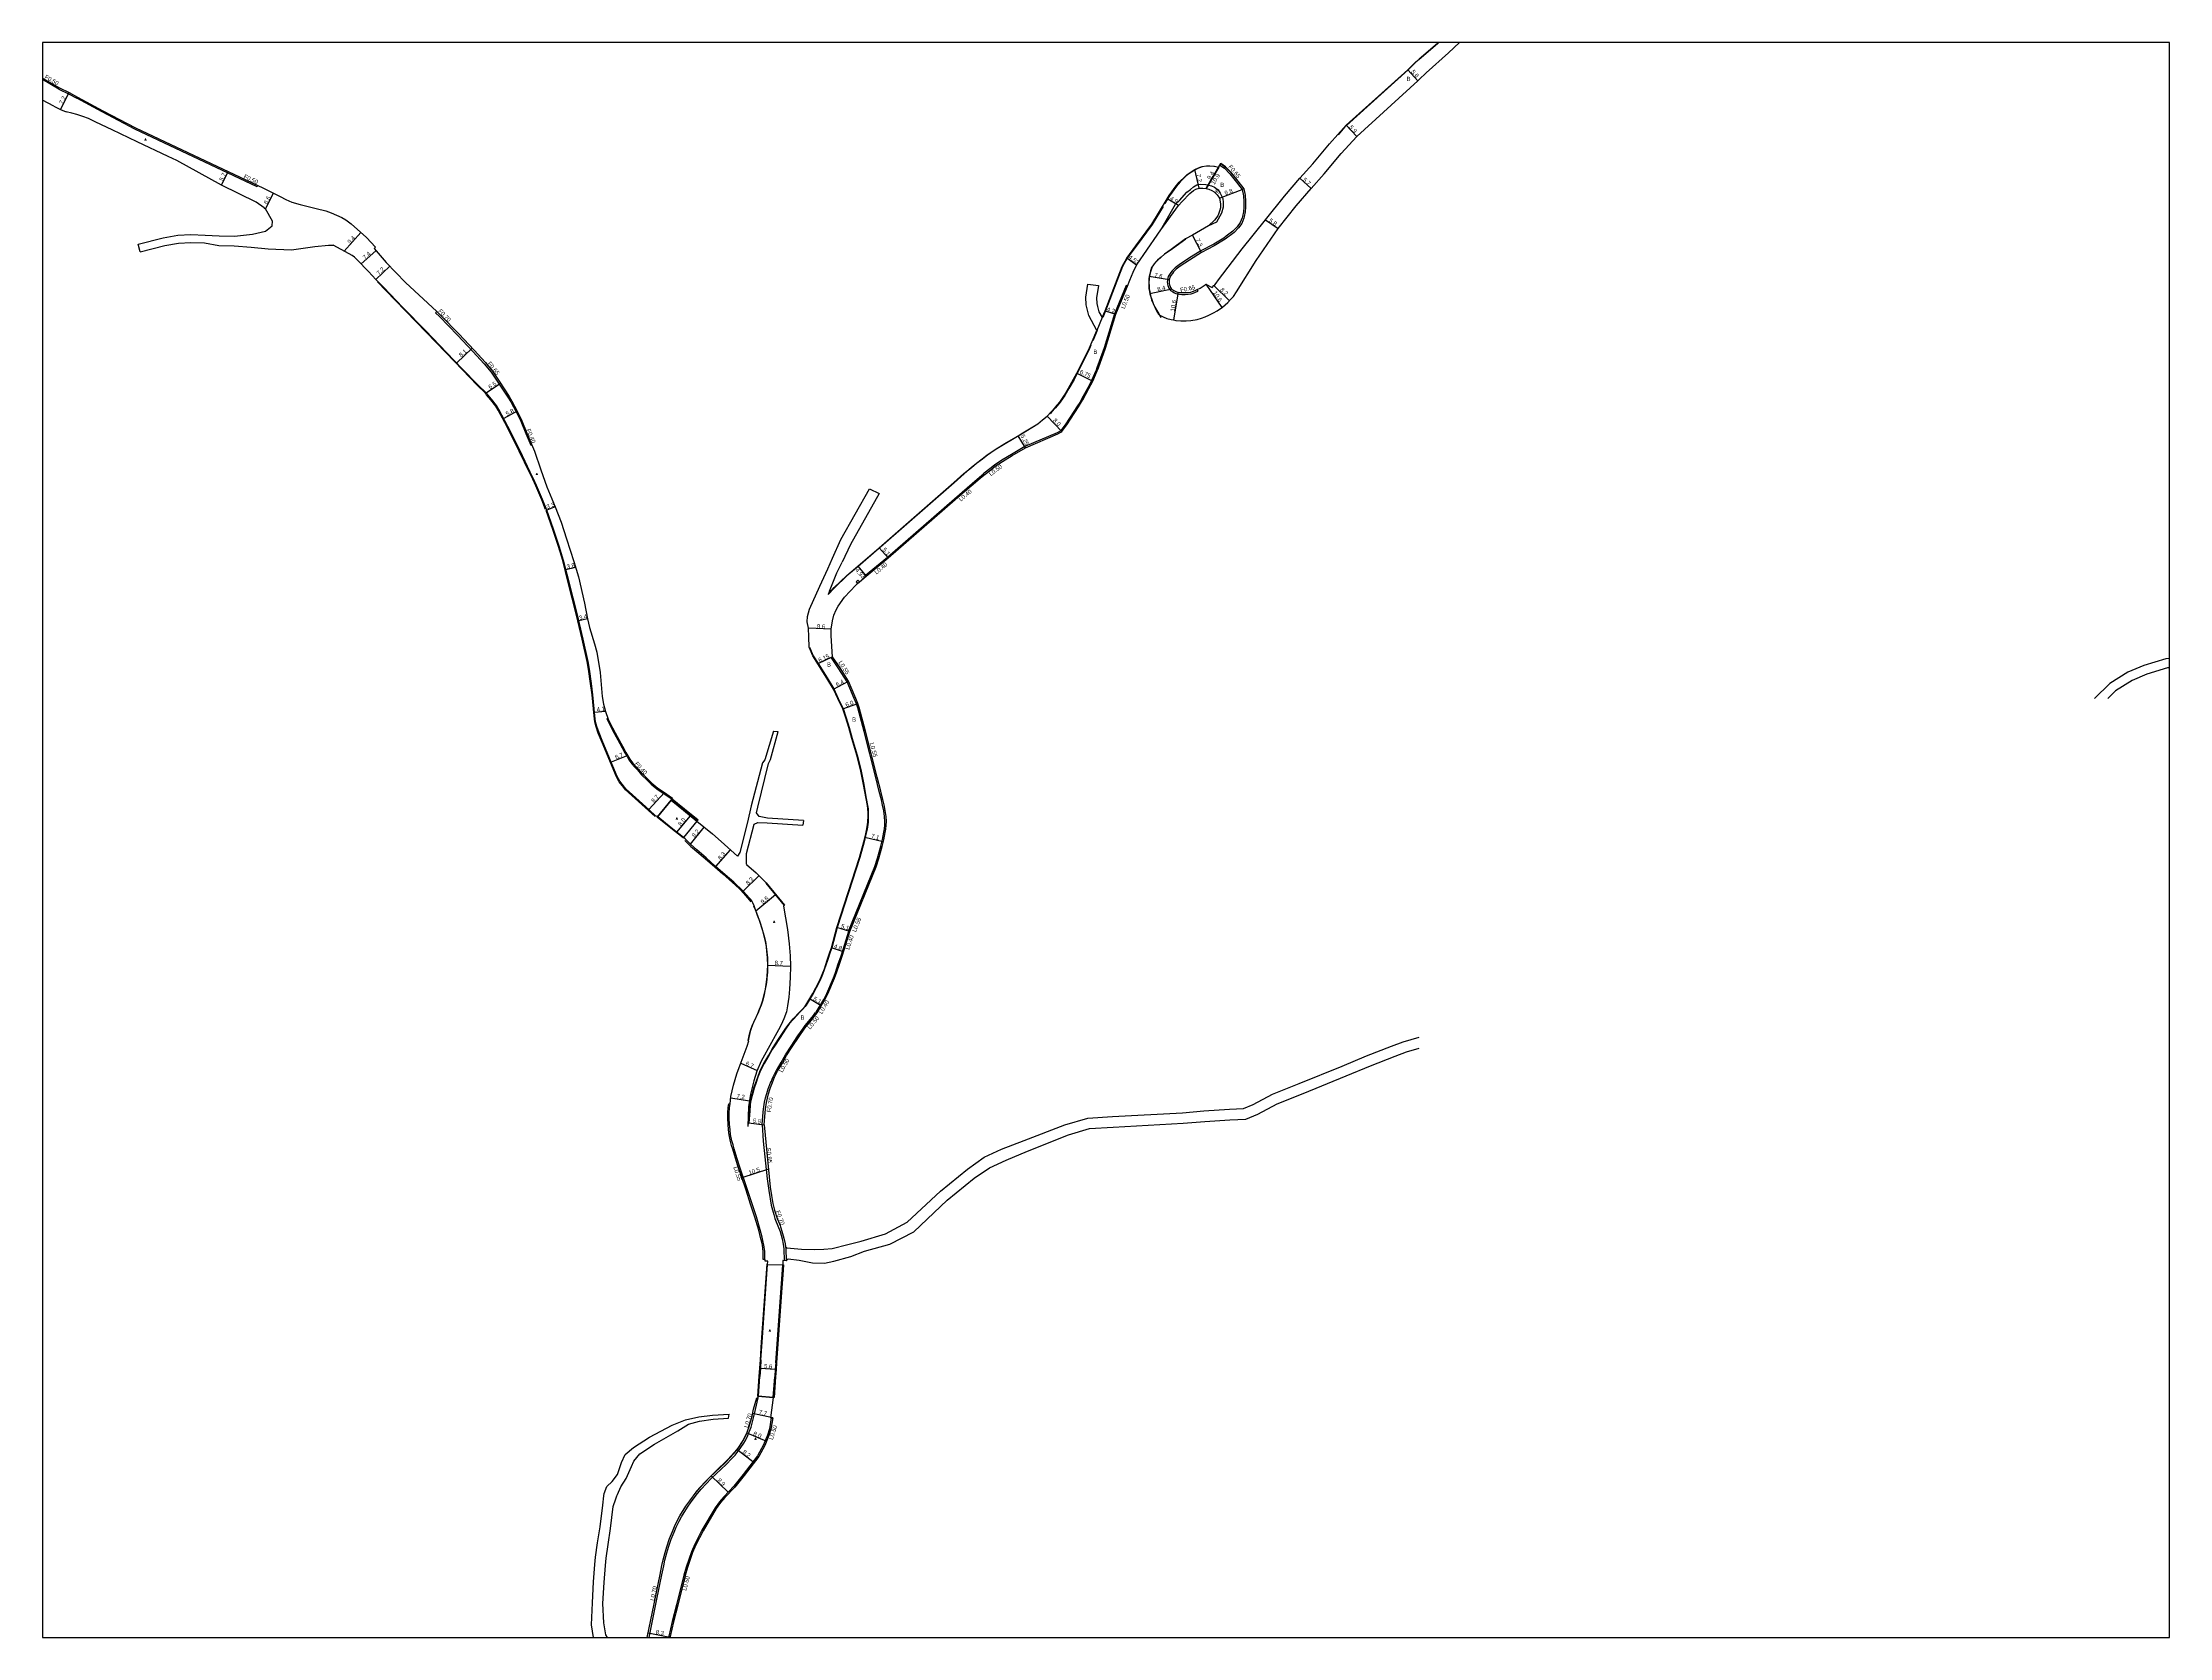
# Model space of a CAD drawing. Header units: metres. Extents: x -14400 to -12000, y -90000 to -87000.
# Drawn here: x -12800 to -12000, y -89400 to -88800 of the extents above; entities that cross this region are included whole.
import ezdxf

# ---------------------------------------------------------------- set-up
doc = ezdxf.new("R2010")
doc.units = ezdxf.units.M
doc.header["$LTSCALE"] = 2.5
for name, color, linetype in [('側溝・桝', 7, 'Continuous'), ('図郭', 7, 'Continuous'), ('幅員', 7, 'Continuous'), ('歩道・分離帯・安全施設', 7, 'Continuous'), ('舗装', 7, 'Continuous'), ('道路', 7, 'Continuous')]:
    doc.layers.add(name, color=color, linetype=linetype)
doc.styles.get("Standard").update_dxf_attribs({"font": ''})
doc.styles.add('YOKO_DECO', font='txt.shx', dxfattribs={"bigfont": 'extfont.shx'})
doc.styles.get('Standard').set_extended_font_data('@MS PGothic')

msp = doc.modelspace()

# ---------------------------------------------------------------- linework, layer by layer
at = {"layer": '側溝・桝'}
for points in [[(-12793.87, -88817.51), (-12793.89, -88817.5), (-12800, -88813.95)], [(-12793.87, -88817.51), (-12790.26, -88819.25), (-12787.05, -88820.99)], [(-12719.04, -88853.78), (-12719.26, -88854.26), (-12765.24, -88832.54), (-12777.53, -88826.1), (-12787.05, -88820.99)], [(-12356.83, -88845.54), (-12357.16, -88846.11), (-12355.49, -88847.32), (-12353.46, -88849.4), (-12350.91, -88852.5), (-12349.63, -88854.22), (-12348.8, -88855.32), (-12348.3, -88857.68), (-12348.22, -88858.04), (-12348.11, -88859.42), (-12348.19, -88861.95), (-12348.33, -88863.65), (-12348.66, -88865.4), (-12348.81, -88865.9), (-12349.54, -88867.74), (-12350.63, -88869.31), (-12352.26, -88870.94), (-12354.78, -88872.84), (-12355.73, -88873.54), (-12356.97, -88874.39), (-12359.47, -88875.9), (-12364.35, -88878.36)], [(-12364.35, -88878.36), (-12369, -88881.3), (-12372.48, -88883.61), (-12374.01, -88884.81), (-12375.07, -88885.83), (-12375.57, -88886.46), (-12376.16, -88887.28), (-12376.56, -88888.03), (-12376.78, -88888.69), (-12376.92, -88889.52), (-12376.94, -88890.08), (-12376.88, -88890.74), (-12376.77, -88891.35), (-12376.52, -88892.07), (-12376.34, -88892.44), (-12375.98, -88892.96), (-12375.7, -88893.26), (-12374.85, -88893.84), (-12374.25, -88894.15), (-12373.69, -88894.38), (-12373.22, -88894.52), (-12372.4, -88894.67), (-12371.53, -88894.74), (-12370.21, -88894.73), (-12369.13, -88894.67), (-12368, -88894.48), (-12367.22, -88894.24), (-12366.28, -88893.9), (-12365.44, -88893.55)], [(-12391.93, -88891.6), (-12392.4, -88891.4), (-12396.79, -88902.01), (-12400.71, -88914.86), (-12403.39, -88922.41), (-12403.74, -88923.28), (-12405.43, -88927.17), (-12406.86, -88929.87), (-12409.2, -88934.19), (-12409.23, -88934.25), (-12409.87, -88935.37), (-12410.69, -88936.73), (-12415.17, -88943.48), (-12416.99, -88945.97), (-12417.26, -88946.2), (-12418.31, -88946.78), (-12430.59, -88952), (-12435.6, -88954.92), (-12439.17, -88957.15), (-12441.94, -88958.97), (-12443.68, -88960.34), (-12445.79, -88961.94), (-12446.14, -88962.23), (-12445.81, -88962.62)], [(-12365.71, -88892.96), (-12365.44, -88893.55)], [(-12651.68, -88901.22), (-12652.14, -88901.72), (-12650.65, -88903.12), (-12643.9, -88910.11), (-12638.17, -88916.25)], [(-12638.17, -88916.25), (-12633.88, -88920.85), (-12631.29, -88924.05), (-12628.79, -88927.75), (-12624.94, -88933.4), (-12623.85, -88935.19), (-12621.85, -88938.94), (-12620.13, -88942.43), (-12618.22, -88947.09), (-12616.38, -88951.43), (-12615.99, -88951.27)], [(-12482.18, -88993.58), (-12454.05, -88969.14), (-12450.28, -88965.84), (-12447.53, -88963.53), (-12446.07, -88962.31)], [(-12490.17, -89000.73), (-12490.43, -89000.43), (-12482.18, -88993.58)], [(-12494.7, -89046.78), (-12497.3, -89040.51), (-12500.45, -89035.56), (-12503.29, -89031.44), (-12502.82, -89031.15)], [(-12496.32, -89134.45), (-12496.85, -89134.28), (-12487.01, -89109.91), (-12485.97, -89106.84), (-12484.7, -89102.28), (-12484.1, -89099.78), (-12483.54, -89097.04), (-12483.35, -89095.85), (-12483.2, -89094.45), (-12483.17, -89093.05), (-12483.29, -89091.19), (-12483.58, -89089), (-12484.01, -89086.93), (-12484.45, -89084.85), (-12485.27, -89081.75), (-12486.6, -89076.51), (-12491, -89059.13), (-12493.35, -89050.29), (-12493.86, -89048.81), (-12494.7, -89046.78)], [(-12587.41, -89054.23), (-12587.78, -89054.42), (-12585.62, -89058.64), (-12582.85, -89063.66), (-12580.98, -89067.16), (-12580.13, -89068.65), (-12579.31, -89069.93), (-12578.3, -89071.36), (-12577.3, -89072.47), (-12576.19, -89073.66), (-12574.65, -89075.43), (-12572.64, -89077.52), (-12571.12, -89079.02), (-12570.23, -89079.74), (-12568.89, -89080.81), (-12566.62, -89082.36), (-12563.32, -89084.56)], [(-12509.13, -89164.93), (-12509.01, -89164.77), (-12506.17, -89160.01), (-12504.99, -89157.76), (-12502.48, -89151.85), (-12501.76, -89149.86), (-12500.68, -89146.64), (-12499.65, -89143.58), (-12498.2, -89139.22), (-12496.7, -89134.33)], [(-12525.89, -89190.94), (-12525.54, -89190), (-12525.16, -89189.07), (-12524.66, -89188.04), (-12523.95, -89186.72), (-12522.18, -89183.67), (-12520.58, -89180.8), (-12518.4, -89177.54), (-12515.87, -89173.67), (-12513.94, -89170.91), (-12513.12, -89169.84), (-12511.81, -89168.17), (-12509.98, -89165.96), (-12509.21, -89164.87), (-12508.8, -89165.16)], [(-12529.32, -89207.06), (-12528.94, -89202.44), (-12528.82, -89201.22), (-12528.4, -89198.61), (-12528.39, -89198.57), (-12528.01, -89197), (-12527.57, -89195.31), (-12527.05, -89193.64), (-12526.8, -89192.93), (-12526.11, -89190.93), (-12526.08, -89190.87)], [(-12526.08, -89190.87), (-12525.42, -89191.1)], [(-12528.36, -89257.81), (-12528.32, -89255.39), (-12528.36, -89254.74), (-12528.68, -89252.35), (-12528.89, -89251.23), (-12529.35, -89249.35), (-12530.05, -89246.64), (-12531.49, -89241.74), (-12533.14, -89236.83), (-12534.87, -89231.61), (-12538.04, -89221.97), (-12539.23, -89218.26), (-12539.87, -89216.16), (-12540.27, -89214.73), (-12540.68, -89213.23), (-12541.19, -89210.8), (-12541.41, -89209), (-12541.6, -89206.89), (-12541.73, -89204.71), (-12541.71, -89202.8), (-12541.57, -89200.74), (-12541.33, -89199.3)], [(-12529.32, -89207.06), (-12528.93, -89213.34), (-12527.43, -89227.5), (-12526.88, -89231.91), (-12525.91, -89237.43), (-12524.99, -89240.87), (-12524.51, -89242.37), (-12523.14, -89245.72), (-12522.61, -89247.32), (-12521.86, -89250), (-12521.45, -89251.99), (-12521.21, -89253.79), (-12521.06, -89258.27)], [(-12520.58, -89253.02), (-12520.48, -89253.73), (-12520.32, -89258.32)], [(-12571.82, -89400), (-12569.29, -89387.45), (-12567.78, -89380.07), (-12567.05, -89376.41), (-12566.36, -89373.05), (-12565.93, -89370.95), (-12565.16, -89368.17), (-12564.54, -89366.04), (-12563.54, -89363.03), (-12562.47, -89360.41), (-12561.63, -89358.54), (-12560.52, -89356.2), (-12559.67, -89354.64), (-12557.41, -89350.99), (-12556.03, -89348.96), (-12553.62, -89345.81), (-12552.29, -89344.18), (-12548.55, -89340.18), (-12542.92, -89334.89), (-12540.7, -89332.7), (-12539.53, -89331.41), (-12538.33, -89329.94), (-12537.35, -89328.57), (-12536.28, -89326.95), (-12535.64, -89325.86), (-12534.77, -89324.01), (-12534.17, -89322.63), (-12533.52, -89320.86), (-12532.48, -89316.9), (-12531.89, -89314.25), (-12530.81, -89309.9)], [(-12525.88, -89317.37), (-12526.54, -89321.49), (-12527.28, -89323.85), (-12528.77, -89327.52), (-12531.05, -89331.63), (-12536.44, -89338.74), (-12539.98, -89343.11), (-12543.74, -89347.04), (-12545.37, -89348.93), (-12547.05, -89351.21), (-12551.96, -89359.65), (-12554.69, -89364.94), (-12555.93, -89367.81), (-12557.9, -89373.52), (-12558.76, -89376.6), (-12561.56, -89387.73), (-12563.19, -89394.03), (-12564.42, -89399.53), (-12564.5, -89400)]]:
    msp.add_lwpolyline(points, dxfattribs=at)
msp.add_lwpolyline([(-12494.01, -89002.83), (-12493.42, -89003.51), (-12492.74, -89002.93), (-12493.33, -89002.25)], close=True, dxfattribs=at)
at = {"layer": '図郭'}
msp.add_lwpolyline([(-12800, -89400), (-12000, -89400), (-12000, -88800), (-12800, -88800)], close=True, dxfattribs=at)
at = {"layer": '幅員'}
for points in [[(-12286.49, -88810.21), (-12282.76, -88814.39)], [(-12793.21, -88825.24), (-12790.02, -88818.79)], [(-12309.67, -88831.03), (-12305.66, -88835.36)], [(-12365.01, -88854.76), (-12366.55, -88847.72)], [(-12362.34, -88854.95), (-12356.83, -88845.54)], [(-12357.59, -88846.84), (-12362.34, -88854.95)], [(-12732.65, -88853.66), (-12730.21, -88848.51)], [(-12357.35, -88858.56), (-12348.2, -88855.05)], [(-12327.11, -88851.07), (-12322.89, -88854.9)], [(-12716.14, -88862.53), (-12713.09, -88856.68)], [(-12372.72, -88861.29), (-12376.94, -88858.8)], [(-12686.52, -88878.47), (-12680.27, -88871.48)], [(-12340.02, -88866.68), (-12335.25, -88869.98)], [(-12680.15, -88883.24), (-12674.59, -88878.35)], [(-12364.05, -88878.93), (-12367.41, -88872.45)], [(-12674.59, -88889.1), (-12669.43, -88884.07)], [(-12388.52, -88883.78), (-12392.15, -88881.08)], [(-12376.23, -88889.33), (-12383.71, -88887.99)], [(-12375.27, -88892.77), (-12383.48, -88894.57)], [(-12372.8, -88893.94), (-12374.63, -88904.38)], [(-12362.39, -88890.92), (-12356.42, -88899.73)], [(-12353.52, -88897.13), (-12359.4, -88891.42)], [(-12400.33, -88900.92), (-12396.32, -88902.18)], [(-12644.31, -88920.56), (-12638.38, -88915.02)], [(-12411, -88924.33), (-12404.97, -88927.37)], [(-12416.62, -88946.31), (-12422.12, -88940.5)], [(-12430.34, -88952.43), (-12432.99, -88947.9)], [(-12481.91, -88993.89), (-12485.26, -88990.04)], [(-12493.38, -88996.99), (-12490.17, -89000.73)], [(-12503.36, -89020.71), (-12511.95, -89020.34)], [(-12502.82, -89031.15), (-12508.42, -89033.7)], [(-12502.47, -89043.23), (-12496.81, -89040.26)], [(-12499, -89050.63), (-12493.34, -89048.62)], [(-12483.77, -89100.75), (-12490.67, -89099.1)], [(-12496.32, -89134.45), (-12501.18, -89132.88)], [(-12498.72, -89142.05), (-12503.28, -89140.53)], [(-12527.31, -89147.11), (-12518.61, -89147.5)], [(-12507.1, -89162.34), (-12511.48, -89159.72)], [(-12537.39, -89183.97), (-12531.25, -89186.76)], [(-12541.16, -89196.96), (-12534.1, -89198.09)], [(-12534.48, -89206.38), (-12528.63, -89207.15)], [(-12527, -89223.78), (-12536.96, -89227.05)], [(-12530, -89298.73), (-12524.41, -89299.08)], [(-12525.37, -89317.43), (-12532.92, -89315.74)], [(-12535.1, -89323.06), (-12527.67, -89326.1)], [(-12538.83, -89329.18), (-12532.33, -89334.12)], [(-12548.52, -89339.23), (-12542.13, -89345.35)], [(-12564.01, -89400), (-12572.19, -89398.35)]]:
    msp.add_lwpolyline(points, dxfattribs=at)
at = {"layer": '幅員', "flags": 128}
for points in [[(-12633.19, -88931.73), (-12627.72, -88928.2)], [(-12621.42, -88938.72), (-12626.55, -88941.49)], [(-12607.24, -88974.72), (-12610.38, -88975.87)], [(-12599.49, -88997.49), (-12603.13, -88998.42)], [(-12595.04, -89016.83), (-12598.31, -89017.6)], [(-12588.31, -89051.65), (-12592.35, -89052.02)], [(-12579.85, -89068.23), (-12586.1, -89070.75)], [(-12566.11, -89082.14), (-12571.95, -89088.54)], [(-12561.4, -89097.11), (-12556.34, -89090.92)], [(-12556.29, -89101.52), (-12551.11, -89095.19)], [(-12546.73, -89109.98), (-12541.19, -89103.74)], [(-12536.41, -89119.27), (-12530.56, -89113.42)], [(-12531.65, -89126.59), (-12524.25, -89120.52)]]:
    msp.add_lwpolyline(points, dxfattribs=at)
at = {"layer": '歩道・分離帯・安全施設'}
for points in [[(-12274.81, -88800), (-12275.27, -88800.43), (-12282.26, -88806.43), (-12283.41, -88807.42), (-12286.38, -88810.32), (-12309.57, -88831.15), (-12310.11, -88831.75), (-12312.72, -88834.69)], [(-12359.15, -88846.66), (-12359.39, -88846.61), (-12361.12, -88846.46), (-12362.15, -88846.51), (-12363.84, -88846.8), (-12364.48, -88846.99), (-12365.15, -88847.25), (-12366.47, -88847.86), (-12369.18, -88849.67), (-12370.1, -88850.41), (-12372.16, -88852.43), (-12372.91, -88853.27), (-12373.51, -88854.03), (-12376.07, -88857.61), (-12376.35, -88858.1), (-12377.11, -88859.36), (-12377.91, -88860.68)], [(-12350.68, -88851.6), (-12352.9, -88848.9), (-12354.99, -88846.75), (-12356.77, -88845.47)], [(-12378.5, -88861.64), (-12382.64, -88868.43), (-12388.67, -88876.6), (-12392.02, -88881.16), (-12393.78, -88884.26), (-12395.31, -88888.17), (-12400.19, -88900.97), (-12401.25, -88903.46)], [(-12370.01, -88873.96), (-12375.45, -88877.94), (-12377.94, -88879.66), (-12379.23, -88880.77), (-12380.54, -88881.91), (-12381.21, -88882.57), (-12381.84, -88883.28), (-12382.35, -88884.02), (-12382.74, -88884.71), (-12383.18, -88885.89), (-12383.47, -88887.2), (-12383.74, -88888.73), (-12383.84, -88890.35), (-12383.82, -88891.54), (-12383.82, -88891.67), (-12383.73, -88892.61), (-12383.57, -88893.7), (-12383.21, -88895.32), (-12382.75, -88896.73), (-12382.22, -88898.13), (-12381.57, -88899.5), (-12380.87, -88900.83), (-12380.17, -88902.1), (-12379.34, -88903.42)], [(-12673.97, -88890.05), (-12667.38, -88896.89), (-12655.55, -88909.12), (-12644.93, -88920.16)], [(-12403.34, -88908.35), (-12404.99, -88912.22)], [(-12405.69, -88913.87), (-12406.49, -88915.73), (-12412.03, -88926.72), (-12413.95, -88930.14), (-12415.47, -88932.77), (-12417.28, -88935.34), (-12419.03, -88937.45), (-12420.48, -88939.05), (-12421.05, -88939.63)], [(-12633.07, -88932.36), (-12633.42, -88931.94), (-12636.48, -88928.93), (-12644.93, -88920.16)], [(-12610.78, -88975.71), (-12612.24, -88972.04), (-12614.48, -88966.8), (-12615.62, -88964.29), (-12616.83, -88961.73), (-12620.69, -88953.7), (-12625.23, -88944.6), (-12628.66, -88938.24), (-12629.52, -88936.78), (-12631.36, -88934.4), (-12632.95, -88932.5)], [(-12425.62, -88943.59), (-12431.78, -88947.36), (-12437.98, -88950.99), (-12441.65, -88953.28), (-12444.63, -88955.23), (-12446.49, -88956.7), (-12448.66, -88958.34), (-12450.55, -88959.93), (-12453.34, -88962.27), (-12457.15, -88965.6), (-12484.87, -88989.89)], [(-12569.58, -89091.13), (-12572.03, -89088.89), (-12578.35, -89083.25), (-12579.57, -89082.14), (-12580.7, -89081.09), (-12581.41, -89080.31), (-12583.09, -89078.1), (-12584.12, -89076.23), (-12585.79, -89072.35), (-12587.01, -89069.32), (-12587.89, -89067.19), (-12589.51, -89063.31), (-12590.95, -89059.76), (-12591.82, -89057.37), (-12592.27, -89055.58), (-12592.55, -89053.32), (-12593.28, -89045.4), (-12593.87, -89041.14), (-12594.61, -89035.77), (-12595.14, -89032.89), (-12597, -89024.51), (-12599.27, -89014.9), (-12602.26, -89003.09), (-12604.36, -88994.89), (-12605.96, -88989.56), (-12608.04, -88983.15), (-12610.63, -88976.09)], [(-12485.58, -88990.51), (-12493.28, -88997.11), (-12497.44, -89000.66), (-12502.18, -89005.18), (-12504.45, -89007.7)], [(-12511.53, -89027.46), (-12510.18, -89030.71), (-12508.29, -89033.63), (-12504.87, -89038.99), (-12502.34, -89043.16), (-12500.7, -89046.78)], [(-12500.7, -89046.78), (-12498.9, -89050.59), (-12497.77, -89054.06), (-12496.6, -89057.69), (-12495.45, -89061.82), (-12493.64, -89068.1), (-12492.27, -89073.44), (-12491.06, -89079.09), (-12490.15, -89084.38), (-12489.65, -89087.03), (-12489.5, -89088.27), (-12489.41, -89089.73), (-12489.4, -89090.75), (-12489.47, -89093.32), (-12489.88, -89095.88), (-12490.4, -89098.38), (-12490.94, -89100.66), (-12492.59, -89106.57), (-12501.08, -89132.91), (-12503.18, -89140.56), (-12503.73, -89142.22), (-12504.76, -89145.27), (-12505.82, -89148.44), (-12506.62, -89150.66), (-12507.57, -89152.74), (-12509.07, -89155.62), (-12510.18, -89157.76), (-12512.82, -89162.16), (-12513.15, -89162.63), (-12514.11, -89163.72), (-12515.16, -89164.82), (-12517.56, -89167.35), (-12519.12, -89169.16), (-12520.32, -89170.78), (-12522.82, -89174.62), (-12524.49, -89177.12), (-12525.52, -89178.79), (-12526.79, -89181.05), (-12528.57, -89184.13), (-12529.99, -89186.76), (-12530.9, -89189.19), (-12531.63, -89191.26), (-12532.32, -89193.31), (-12532.81, -89195.2), (-12532.95, -89195.71), (-12533.08, -89196.15), (-12533.54, -89197.94), (-12533.66, -89198.57), (-12533.78, -89199.58), (-12534.02, -89201.98), (-12534.38, -89206.39)], [(-12553.74, -89092.65), (-12563.36, -89084.88)], [(-12559, -89099.15), (-12568.76, -89091.32)], [(-12558.4, -89100.16), (-12557.03, -89101.57), (-12556.1, -89102.4), (-12555.49, -89102.93), (-12549.87, -89107.66)], [(-12549.87, -89107.66), (-12547.19, -89110.07), (-12544.17, -89112.68)], [(-12544.17, -89112.68), (-12539.4, -89116.93)], [(-12539.4, -89116.93), (-12537.73, -89118.51), (-12536.4, -89119.96), (-12534.8, -89121.76), (-12533.59, -89123.21)], [(-12527.99, -89116.27), (-12521.08, -89124.69)], [(-12532.59, -89124.82), (-12531.86, -89126.36), (-12531.09, -89128.36), (-12530.3, -89130.56), (-12529.27, -89133.65), (-12528.57, -89136.14), (-12528.11, -89138.23), (-12527.79, -89140.11), (-12527.57, -89142.11), (-12527.51, -89142.83)], [(-12527.51, -89142.83), (-12527.39, -89144.6), (-12527.36, -89147.11), (-12527.42, -89149.28), (-12527.51, -89151.34)], [(-12527.51, -89151.34), (-12527.6, -89152.48), (-12527.88, -89154.39), (-12528.18, -89156.11), (-12528.59, -89158.14), (-12529.13, -89160.24), (-12529.73, -89162.1), (-12530.32, -89163.67), (-12530.99, -89165.25), (-12532.16, -89167.74), (-12532.97, -89169.51), (-12533.65, -89171.31), (-12534, -89172.48), (-12534.65, -89175.59)], [(-12527.39, -89259.63), (-12529.44, -89288.9), (-12529.91, -89295.54)], [(-12524.11, -89296.68), (-12523.21, -89284.23), (-12522.46, -89273.69), (-12522.09, -89268.51), (-12521.73, -89263.52), (-12521.46, -89259.78)], [(-12529.91, -89295.54), (-12530.11, -89298.73), (-12530.35, -89301.78)], [(-12530.35, -89301.78), (-12530.87, -89309.26)], [(-12525.04, -89309.69), (-12524.48, -89301.94)], [(-12535.45, -89323.6), (-12536.64, -89325.86), (-12538.52, -89328.79), (-12539.72, -89330.31), (-12542.2, -89333.03), (-12546.95, -89337.63), (-12550.72, -89341.43), (-12554.21, -89345.15)]]:
    msp.add_lwpolyline(points, dxfattribs=at)
at = {"layer": '舗装'}
for points in [[(-12379.35, -88870.52), (-12373.81, -88860.86), (-12372.4, -88859.4), (-12369.55, -88856.32), (-12368.23, -88855.25), (-12367.14, -88854.3), (-12365.83, -88853.54), (-12364.42, -88853.31), (-12362.39, -88853.4), (-12360.29, -88853.96), (-12359.17, -88854.41), (-12357.85, -88855.45), (-12357.05, -88856.65), (-12356.05, -88858.62), (-12355.89, -88860.24), (-12355.91, -88861.96), (-12356.5, -88864.19), (-12358.42, -88867.63), (-12361.43, -88868.95)], [(-12401.39, -88903.4), (-12403.48, -88908.3)], [(-12563.56, -89085.04), (-12568.72, -89091.27)], [(-12553.88, -89092.93), (-12558.94, -89099.08)], [(-12527.29, -89259.64), (-12521.57, -89259.77)], [(-12530.77, -89309.27), (-12525.15, -89309.68)]]:
    msp.add_lwpolyline(points, dxfattribs=at)
at = {"layer": '道路'}
for points in [[(-12275.03, -88800), (-12275.37, -88800.32), (-12282.26, -88806.23)], [(-12282.26, -88813.93), (-12279.57, -88811.42), (-12271.15, -88803.87), (-12267.04, -88800)], [(-12401.39, -88903.4), (-12400.33, -88900.92), (-12395.45, -88888.11), (-12393.91, -88884.2), (-12392.15, -88881.08), (-12388.79, -88876.51), (-12382.77, -88868.35), (-12376.94, -88858.8), (-12376.2, -88857.53), (-12373.59, -88853.89), (-12373, -88853.13), (-12372.54, -88852.59), (-12370.12, -88850.21), (-12369.48, -88849.69), (-12366.55, -88847.72), (-12365.18, -88847.1), (-12364.6, -88846.88), (-12363.84, -88846.65), (-12362.2, -88846.36), (-12360.97, -88846.33), (-12359.37, -88846.47), (-12357.59, -88846.84), (-12357.16, -88846.11), (-12356.83, -88845.54), (-12355.06, -88846.83), (-12352.97, -88848.97), (-12350.4, -88852.1), (-12348.2, -88855.05), (-12347.7, -88857.38), (-12347.47, -88859.75), (-12347.54, -88861.99), (-12347.68, -88863.69), (-12347.99, -88865.44), (-12348.19, -88866.12), (-12348.97, -88868.05), (-12350.13, -88869.73), (-12351.84, -88871.43), (-12355.12, -88873.92), (-12359.26, -88876.53), (-12364.05, -88878.93), (-12368.65, -88881.84), (-12372.1, -88884.13), (-12373.58, -88885.3), (-12374.59, -88886.27), (-12375.05, -88886.85), (-12375.6, -88887.62), (-12375.96, -88888.29), (-12376.15, -88888.85), (-12376.23, -88889.33), (-12376.28, -88889.59), (-12376.29, -88890.06), (-12376.24, -88890.65), (-12376.14, -88891.18), (-12375.92, -88891.82), (-12375.78, -88892.1), (-12375.47, -88892.55), (-12375.27, -88892.77), (-12374.52, -88893.28), (-12373.98, -88893.56), (-12373.47, -88893.77), (-12373.07, -88893.89), (-12372.8, -88893.94), (-12372.32, -88894.02), (-12371.51, -88894.09), (-12370.23, -88894.08), (-12369.2, -88894.02), (-12368.15, -88893.85), (-12367.43, -88893.63), (-12366.52, -88893.29), (-12365.71, -88892.96), (-12364.59, -88892.4), (-12363.83, -88891.95), (-12362.69, -88891.17), (-12362.39, -88890.92), (-12360.07, -88892.1), (-12359.4, -88891.42), (-12359.08, -88891.09), (-12358.56, -88890.47), (-12357.7, -88889.28), (-12348.73, -88877.59), (-12340.02, -88866.68), (-12332.83, -88857.79), (-12327.11, -88851.07), (-12322.22, -88845.67), (-12315.99, -88838.12), (-12309.67, -88831.03), (-12286.49, -88810.21), (-12283.52, -88807.31), (-12282.26, -88806.23)], [(-12800, -88813.35), (-12793.64, -88817.04)], [(-12481.91, -88993.89), (-12453.79, -88969.44), (-12450.02, -88966.14), (-12447.28, -88963.84), (-12445.48, -88962.34), (-12443.37, -88960.74), (-12441.64, -88959.38), (-12438.9, -88957.57), (-12435.34, -88955.35), (-12430.34, -88952.43), (-12418.09, -88947.23), (-12416.98, -88946.61), (-12416.62, -88946.31), (-12414.75, -88943.77), (-12410.33, -88937.09), (-12409.19, -88935.19), (-12408.79, -88934.49), (-12408.76, -88934.43), (-12406.42, -88930.11), (-12404.97, -88927.37), (-12403.29, -88923.52), (-12402.85, -88922.39), (-12400.23, -88915.02), (-12396.32, -88902.18), (-12391.93, -88891.6), (-12391.02, -88889.39), (-12389.76, -88886.36), (-12388.52, -88883.78), (-12385.74, -88879.75), (-12379.35, -88870.52), (-12372.72, -88861.29), (-12371.31, -88859.83), (-12368.46, -88856.75), (-12367.14, -88855.68), (-12366.19, -88855.11), (-12365.01, -88854.76), (-12363.58, -88854.73), (-12362.34, -88854.95), (-12361.36, -88855.22), (-12360.25, -88855.63), (-12359.33, -88856.16), (-12359.19, -88856.26), (-12358.25, -88857.18), (-12358.15, -88857.31), (-12357.35, -88858.56), (-12356.97, -88860.68), (-12356.97, -88862.21), (-12357.14, -88863.03), (-12357.66, -88864.56), (-12357.99, -88865.24), (-12359.17, -88866.8), (-12361.43, -88868.95), (-12367.41, -88872.45), (-12370.07, -88873.88), (-12375.51, -88877.86), (-12378, -88879.58), (-12379.29, -88880.7), (-12380.61, -88881.83), (-12381.29, -88882.5), (-12381.92, -88883.21), (-12382.43, -88883.96), (-12382.83, -88884.67), (-12383.27, -88885.86), (-12383.57, -88887.18), (-12383.71, -88887.99), (-12383.84, -88888.72), (-12383.94, -88890.34), (-12383.92, -88891.55), (-12383.92, -88891.68), (-12383.83, -88892.62), (-12383.66, -88893.72), (-12383.48, -88894.57), (-12383.31, -88895.35), (-12382.84, -88896.77), (-12382.31, -88898.17), (-12381.66, -88899.55), (-12380.96, -88900.87), (-12380.26, -88902.15), (-12380.2, -88902.23), (-12379.94, -88902.41), (-12378.47, -88903.17), (-12377.07, -88903.76), (-12375.52, -88904.22), (-12374.63, -88904.38), (-12373.68, -88904.55), (-12371.89, -88904.7), (-12369.9, -88904.67), (-12368.06, -88904.58), (-12365.7, -88904.19), (-12364.03, -88903.67), (-12362.66, -88903.17), (-12361.3, -88902.6), (-12359.52, -88901.72), (-12358.14, -88900.9), (-12356.19, -88899.58), (-12354.18, -88897.81), (-12352.99, -88896.58), (-12352.09, -88895.51), (-12350.88, -88893.84), (-12343.5, -88881.94), (-12335.25, -88869.98), (-12328.45, -88861.43), (-12322.89, -88854.9), (-12317.91, -88849.4), (-12311.59, -88841.75), (-12305.66, -88835.36), (-12282.76, -88814.39), (-12282.26, -88813.93)], [(-12795.78, -88823.97), (-12800, -88821.71)], [(-12795.78, -88823.97), (-12793.21, -88825.24), (-12791.15, -88826.09)], [(-12793.64, -88817.04), (-12790.02, -88818.79), (-12786.8, -88820.53)], [(-12786.8, -88820.53), (-12777.28, -88825.64), (-12765, -88832.07), (-12716.94, -88854.78)], [(-12749.55, -88844.44), (-12752.8, -88842.88), (-12764.37, -88837.37), (-12773.87, -88832.79), (-12780, -88829.92), (-12782.76, -88828.63), (-12784.83, -88827.83), (-12787.07, -88827.1), (-12788.93, -88826.6), (-12791.15, -88826.09)], [(-12719.67, -88860), (-12732.65, -88853.66), (-12749.55, -88844.44)], [(-12716.94, -88854.78), (-12713.09, -88856.68), (-12710.6, -88857.89)], [(-12716.67, -88862.24), (-12719.67, -88860)], [(-12716.67, -88862.24), (-12716.14, -88862.53)], [(-12713.51, -88867.17), (-12716.14, -88862.53)], [(-12710.6, -88857.89), (-12708.5, -88859.05), (-12706.2, -88860.02), (-12703.06, -88860.92), (-12697.03, -88862.47), (-12693.48, -88863.3), (-12691.43, -88864.05), (-12687.46, -88865.78), (-12685.92, -88866.75), (-12683.93, -88868.22), (-12678.15, -88873.37), (-12674.79, -88877.04), (-12675.32, -88877.51), (-12670.73, -88882.73), (-12663.44, -88890.22), (-12651.68, -88901.22), (-12650.17, -88902.63), (-12643.4, -88909.64), (-12637.67, -88915.79)], [(-12763.97, -88875.88), (-12754.61, -88873.48), (-12749.17, -88872.48), (-12744.21, -88872.21), (-12738.8, -88872.42), (-12733.51, -88872.67), (-12727.85, -88872.89), (-12721.02, -88872.15), (-12716.2, -88870.94), (-12713.61, -88868.93), (-12713.51, -88867.17)], [(-12763.23, -88878.78), (-12763.97, -88875.88)], [(-12763.23, -88878.78), (-12753.97, -88876.41), (-12748.82, -88875.46), (-12744.18, -88875.21), (-12739.1, -88875.41), (-12733.71, -88876.31), (-12727.87, -88876.44), (-12721.58, -88876.96), (-12715.17, -88877.66), (-12706.34, -88877.93), (-12697.58, -88876.67), (-12692.5, -88876.23), (-12690.69, -88876.23)], [(-12642.22, -88922.73), (-12647.95, -88916.78), (-12655.99, -88908.35), (-12664.43, -88899.64), (-12671.63, -88892.21), (-12674.59, -88889.1), (-12677.37, -88886.1), (-12681.61, -88881.74), (-12682.71, -88880.7), (-12683.53, -88880.1), (-12684.66, -88879.46), (-12690.69, -88876.23)], [(-12403.48, -88908.3), (-12406.5, -88902.7), (-12407.06, -88900.22), (-12407.4, -88898.73), (-12407.56, -88895.82), (-12406.81, -88890.84)], [(-12406.81, -88890.84), (-12402.85, -88891.44)], [(-12402.85, -88891.44), (-12403.54, -88896.01), (-12403.42, -88898.18), (-12403.16, -88899.34), (-12402.72, -88901.28), (-12401.39, -88903.4)], [(-12485.26, -88990.04), (-12457.25, -88965.49), (-12453.44, -88962.15), (-12450.65, -88959.81), (-12448.75, -88958.23), (-12446.58, -88956.58), (-12444.71, -88955.11), (-12441.73, -88953.15), (-12438.06, -88950.86), (-12432.99, -88947.9), (-12431.86, -88947.23), (-12425.7, -88943.46), (-12423.87, -88941.99), (-12422.12, -88940.5), (-12420.59, -88938.95), (-12419.14, -88937.35), (-12417.4, -88935.25), (-12415.6, -88932.69), (-12414.08, -88930.07), (-12412.17, -88926.65), (-12411, -88924.33), (-12406.62, -88915.67), (-12403.48, -88908.3)], [(-12637.67, -88915.79), (-12633.39, -88920.43), (-12630.77, -88923.66), (-12628.24, -88927.39), (-12624.53, -88933.14), (-12623.43, -88934.95), (-12621.42, -88938.72), (-12619.74, -88942.26), (-12617.83, -88946.92), (-12614.94, -88953.72), (-12612.57, -88960.73), (-12610.29, -88967.16), (-12607.24, -88974.72), (-12604.96, -88980.4), (-12602.89, -88986.73), (-12600.22, -88995.17), (-12598.39, -89001), (-12596.19, -89010.96), (-12595.04, -89016.83), (-12594.21, -89020.01), (-12592.41, -89026.17), (-12591.51, -89029.39), (-12590.31, -89036.93), (-12589.54, -89045.99), (-12589.02, -89048.91), (-12588.31, -89051.65), (-12587.3, -89054.53), (-12586.78, -89055.73), (-12584.62, -89059.66), (-12581.84, -89064.69), (-12580.56, -89067.05), (-12579.05, -89069.57), (-12577.98, -89071.08), (-12574.35, -89075.15), (-12570.82, -89078.68), (-12568.63, -89080.46), (-12566.42, -89081.93), (-12563.08, -89084.21), (-12563.61, -89085), (-12558.94, -89088.8), (-12553.87, -89092.93), (-12548.03, -89097.71), (-12544.81, -89100.52), (-12538.6, -89106.03)], [(-12531.04, -89128.34), (-12532.29, -89124.77), (-12532.85, -89123.67), (-12533.11, -89123.18), (-12533.35, -89122.8), (-12533.62, -89122.44), (-12533.88, -89122.13), (-12534.12, -89121.87), (-12534.27, -89121.73), (-12535.12, -89120.76), (-12536.41, -89119.27), (-12540.04, -89115.8), (-12544.06, -89112.29), (-12546.95, -89109.79), (-12550.44, -89106.73), (-12553.93, -89103.7), (-12556.29, -89101.52), (-12558.3, -89099.6), (-12563.52, -89095.42), (-12568.6, -89091.34), (-12569.39, -89090.87), (-12571.82, -89088.66), (-12578.14, -89083.02), (-12579.36, -89081.91), (-12580.47, -89080.87), (-12581.16, -89080.1), (-12582.82, -89077.93), (-12583.84, -89076.09), (-12585.5, -89072.23), (-12586.72, -89069.2), (-12587.6, -89067.07), (-12589.22, -89063.19), (-12590.66, -89059.65), (-12591.51, -89057.27), (-12591.96, -89055.52), (-12592.24, -89053.29), (-12592.97, -89045.36), (-12593.56, -89041.1), (-12594.3, -89035.72), (-12594.83, -89032.83), (-12596.7, -89024.44), (-12598.96, -89014.82), (-12601.96, -89003.01), (-12604.06, -88994.81), (-12605.66, -88989.46), (-12607.75, -88983.05), (-12610.34, -88975.97), (-12611.95, -88971.92), (-12614.19, -88966.67), (-12615.33, -88964.16), (-12616.55, -88961.6), (-12620.41, -88953.56), (-12624.95, -88944.45), (-12628.39, -88938.08), (-12629.26, -88936.6), (-12631.11, -88934.2), (-12633.19, -88931.73), (-12636.26, -88928.71), (-12642.22, -88922.73)], [(-12502.93, -88993.95), (-12499.71, -88986.99), (-12488.96, -88967.95)], [(-12488.96, -88967.95), (-12485.36, -88969.7)], [(-12485.36, -88969.7), (-12496.13, -88988.78), (-12499.24, -88995.5)], [(-12504.56, -89007.61), (-12502.29, -89005.07), (-12497.54, -89000.55), (-12493.38, -88996.99), (-12485.26, -88990.04)], [(-12507.67, -89004.48), (-12504.65, -88998.01), (-12502.93, -88993.95)], [(-12504.04, -89006.38), (-12501.25, -88999.46), (-12499.24, -88995.5)], [(-12498.34, -89008.7), (-12494.1, -89004.09), (-12493.42, -89003.51), (-12492.74, -89002.93), (-12490.17, -89000.73), (-12481.91, -88993.89)], [(-12511.95, -89020.34), (-12512.38, -89017.99), (-12512.25, -89015.91), (-12511.47, -89013.11), (-12507.67, -89004.48)], [(-12504.04, -89006.38), (-12504.56, -89007.61)], [(-12502.82, -89031.15), (-12503.38, -89023.24), (-12503.36, -89020.71), (-12502.92, -89017.54), (-12502.36, -89015.4), (-12501.53, -89013.43), (-12500.71, -89012), (-12498.34, -89008.7)], [(-12500.81, -89046.78), (-12502.47, -89043.23), (-12505, -89039.06), (-12508.42, -89033.7), (-12510.32, -89030.77), (-12511.67, -89027.49), (-12511.81, -89023.52), (-12511.95, -89020.34)], [(-12494.11, -89046.78), (-12496.81, -89040.26), (-12499.98, -89035.27), (-12502.82, -89031.15)], [(-12000, -89031.73), (-12001.42, -89031.81), (-12009.68, -89034.3), (-12015.71, -89036.9), (-12022.43, -89041.16), (-12028.18, -89046.79)], [(-12000, -89035.23), (-12000.8, -89035.28), (-12008.48, -89037.6), (-12014.07, -89040), (-12020.25, -89043.92), (-12023.18, -89046.79)], [(-12534.48, -89206.38), (-12534.12, -89201.97), (-12533.88, -89199.57), (-12533.76, -89198.61), (-12533.65, -89197.96), (-12533.08, -89195.78), (-12532.91, -89195.18), (-12532.42, -89193.28), (-12531.72, -89191.23), (-12531, -89189.16), (-12530.08, -89186.72), (-12528.66, -89184.08), (-12526.87, -89181), (-12525.61, -89178.73), (-12524.58, -89177.07), (-12522.91, -89174.57), (-12520.4, -89170.73), (-12519.2, -89169.1), (-12517.63, -89167.29), (-12515.23, -89164.75), (-12514.18, -89163.66), (-12513.21, -89162.54), (-12512.93, -89162.15), (-12510.27, -89157.71), (-12509.15, -89155.57), (-12507.66, -89152.69), (-12506.71, -89150.63), (-12505.92, -89148.41), (-12504.85, -89145.24), (-12503.82, -89142.18), (-12503.28, -89140.53), (-12501.18, -89132.88), (-12492.68, -89106.54), (-12491.04, -89100.64), (-12490.5, -89098.36), (-12489.98, -89095.86), (-12489.57, -89093.31), (-12489.5, -89090.75), (-12489.51, -89089.73), (-12489.6, -89088.28), (-12489.75, -89087.04), (-12490.25, -89084.4), (-12491.16, -89079.11), (-12492.37, -89073.46), (-12493.74, -89068.12), (-12495.55, -89061.84), (-12496.7, -89057.72), (-12497.87, -89054.09), (-12499, -89050.63), (-12500.81, -89046.78)], [(-12528.63, -89207.15), (-12528.24, -89202.5), (-12528.13, -89201.31), (-12527.71, -89198.74), (-12527.7, -89198.72), (-12527.33, -89197.17), (-12526.9, -89195.5), (-12526.38, -89193.86), (-12526.14, -89193.15), (-12525.45, -89191.17), (-12525.08, -89190.18), (-12524.7, -89189.27), (-12524.22, -89188.27), (-12523.51, -89186.96), (-12521.74, -89183.92), (-12520.15, -89181.06), (-12517.98, -89177.82), (-12515.46, -89173.95), (-12513.53, -89171.2), (-12512.73, -89170.14), (-12511.42, -89168.49), (-12509.59, -89166.27), (-12508.68, -89164.98), (-12505.82, -89160.2), (-12504.63, -89157.93), (-12502.11, -89152), (-12501.38, -89149.99), (-12500.3, -89146.77), (-12499.27, -89143.71), (-12497.82, -89139.34), (-12496.32, -89134.45), (-12486.5, -89110.1), (-12485.44, -89107), (-12484.17, -89102.42), (-12483.57, -89099.9), (-12483, -89097.14), (-12482.8, -89095.93), (-12482.65, -89094.48), (-12482.62, -89093.04), (-12482.74, -89091.14), (-12483.04, -89088.91), (-12483.48, -89086.82), (-12483.92, -89084.72), (-12484.74, -89081.62), (-12486.07, -89076.37), (-12490.47, -89059), (-12492.82, -89050.13), (-12493.34, -89048.62), (-12494.11, -89046.78)], [(-12525.03, -89059), (-12528.33, -89069.88), (-12529.14, -89070.93), (-12533.48, -89087.18), (-12534.8, -89093.27), (-12537.78, -89104.65), (-12538.6, -89106.03)], [(-12513.84, -89092.72), (-12527.31, -89091.73), (-12530.42, -89091.2), (-12531.44, -89089.84), (-12530.95, -89087.59), (-12526.89, -89071.17), (-12526.18, -89069.71), (-12523.32, -89059.18)], [(-12525.03, -89059), (-12523.32, -89059.18)], [(-12535.21, -89109.14), (-12535.25, -89105.07), (-12532.37, -89094.05), (-12530.95, -89093.47), (-12527.46, -89093.5), (-12513.99, -89094.48)], [(-12513.84, -89092.72), (-12513.99, -89094.48)], [(-12535.21, -89109.14), (-12535.19, -89109.16), (-12531.62, -89112.36), (-12527.84, -89116.14), (-12520.93, -89124.56), (-12521.26, -89124.84), (-12519.86, -89133.7)], [(-12527.46, -89142.83), (-12527.51, -89142.1), (-12527.74, -89140.1), (-12528.05, -89138.22), (-12528.52, -89136.13), (-12529.22, -89133.64), (-12530.25, -89130.54), (-12531.04, -89128.34)], [(-12519.86, -89133.7), (-12519.14, -89139.02), (-12518.75, -89143.63)], [(-12527.46, -89142.83), (-12527.33, -89144.6), (-12527.31, -89147.11), (-12527.36, -89149.29), (-12527.46, -89151.35)], [(-12518.75, -89143.63), (-12518.61, -89147.5), (-12518.83, -89151.72)], [(-12541.33, -89199.3), (-12541.13, -89196.52), (-12540.67, -89194.37), (-12540.12, -89192.19), (-12539.54, -89190.11), (-12538.9, -89188), (-12537.98, -89185.6), (-12535.02, -89177.52), (-12534.32, -89175.52), (-12534.56, -89175.44), (-12533.94, -89172.49), (-12533.6, -89171.32), (-12532.92, -89169.53), (-12532.11, -89167.76), (-12530.94, -89165.28), (-12530.27, -89163.69), (-12529.68, -89162.12), (-12529.08, -89160.25), (-12528.53, -89158.15), (-12528.12, -89156.12), (-12527.82, -89154.39), (-12527.55, -89152.48), (-12527.46, -89151.35)], [(-12518.83, -89151.72), (-12519.03, -89156.12), (-12519.32, -89159.17), (-12519.78, -89162.4), (-12520.22, -89164.7), (-12521.16, -89167.24), (-12522.19, -89169.49), (-12523.21, -89171.37), (-12527.03, -89178.44), (-12528.42, -89180.96), (-12529.66, -89183.26), (-12531.33, -89186.95), (-12532.5, -89190.62), (-12533.7, -89195.58), (-12534.47, -89200.4), (-12534.76, -89207.65), (-12534.53, -89207.65), (-12534.48, -89206.38)], [(-12520.58, -89253.02), (-12520.04, -89253.4), (-12514.51, -89253.93), (-12509.79, -89254.04), (-12506.11, -89253.9), (-12503.03, -89253.64), (-12497.11, -89252.21), (-12492.13, -89250.89), (-12482.97, -89248.15), (-12474.77, -89243.83), (-12462.3, -89232.15), (-12452.05, -89223.84), (-12445.83, -89219.26), (-12439.32, -89216.28), (-12430.73, -89213.05), (-12415.46, -89207.12), (-12406.85, -89204.6), (-12397.54, -89203.99), (-12371.19, -89202.58), (-12363.18, -89201.9), (-12353.6, -89201.27), (-12348.31, -89201.04), (-12344.62, -89199.55), (-12337.33, -89195.64), (-12327.34, -89191.63), (-12311.23, -89185.07), (-12302.06, -89181.2), (-12292.63, -89177.57), (-12288.24, -89175.96), (-12282.27, -89174.13)], [(-12520.32, -89258.32), (-12519.6, -89257.5), (-12515.37, -89258.05), (-12510.35, -89259.05), (-12505.86, -89259.14), (-12502.31, -89258.44), (-12495.92, -89256.66), (-12490.87, -89254.69), (-12481.33, -89252.02), (-12472.34, -89247.43), (-12459.73, -89235.55), (-12449.59, -89227.26), (-12443.83, -89223.3), (-12437.58, -89220.45), (-12429.53, -89217.12), (-12414.15, -89210.9), (-12406.15, -89208.57), (-12397.3, -89207.98), (-12370.92, -89206.57), (-12362.88, -89205.89), (-12353.39, -89205.26), (-12347.45, -89205.01), (-12342.92, -89203.18), (-12335.64, -89199.27), (-12325.85, -89195.34), (-12309.69, -89188.77), (-12300.56, -89184.91), (-12291.23, -89181.31), (-12286.96, -89179.75), (-12282.27, -89178.31)], [(-12529.8, -89295.55), (-12529.33, -89288.9), (-12527.29, -89259.64), (-12527.2, -89258.49), (-12528.16, -89258.42), (-12528.15, -89257.82), (-12528.94, -89257.81), (-12528.9, -89255.4), (-12528.93, -89254.79), (-12529.25, -89252.44), (-12529.45, -89251.35), (-12529.9, -89249.49), (-12530.61, -89246.79), (-12532.04, -89241.91), (-12533.67, -89237.01), (-12535.4, -89231.78), (-12538.57, -89222.14), (-12539.76, -89218.43), (-12540.41, -89216.31), (-12540.81, -89214.88), (-12541.22, -89213.37), (-12541.74, -89210.89), (-12541.96, -89209.06), (-12542.16, -89206.93), (-12542.29, -89204.72), (-12542.27, -89202.78), (-12542.12, -89200.68), (-12541.91, -89199.23), (-12541.33, -89199.3)], [(-12528.63, -89207.15), (-12526.33, -89230.6), (-12525.86, -89233.73), (-12525.29, -89236.78), (-12524.65, -89239.29), (-12523.71, -89242.35), (-12523.2, -89243.57), (-12522.58, -89245.07), (-12522.45, -89245.49)], [(-12522.45, -89245.49), (-12521.91, -89247.1), (-12521.15, -89249.82), (-12520.73, -89251.87), (-12520.58, -89253.02)], [(-12529.8, -89295.55), (-12529.33, -89288.9), (-12527.29, -89259.64), (-12527.62, -89259.62), (-12529.67, -89288.88), (-12530.14, -89295.53)], [(-12529.8, -89295.55), (-12529.33, -89288.9), (-12527.29, -89259.64), (-12521.57, -89259.77), (-12521.84, -89263.51)], [(-12520.32, -89258.32), (-12521.54, -89258.25), (-12521.57, -89259.77), (-12521.84, -89263.51), (-12522.21, -89268.5), (-12523.32, -89284.23), (-12524.21, -89296.67)], [(-12524.21, -89296.67), (-12523.32, -89284.23), (-12522.21, -89268.5), (-12521.84, -89263.51), (-12521.57, -89259.77), (-12521.27, -89259.79)], [(-12521.84, -89263.51), (-12522.21, -89268.5), (-12523.32, -89284.23), (-12524.21, -89296.67)], [(-12521.27, -89259.79), (-12521.55, -89263.54), (-12521.91, -89268.52), (-12523.03, -89284.25), (-12523.92, -89296.69)], [(-12530.14, -89295.53), (-12530.34, -89298.71), (-12530.58, -89301.76)], [(-12529.8, -89295.55), (-12530, -89298.73), (-12530.24, -89301.79)], [(-12529.8, -89295.55), (-12530, -89298.73), (-12530.24, -89301.79)], [(-12529.8, -89295.55), (-12530, -89298.73), (-12530.24, -89301.79)], [(-12524.59, -89301.93), (-12525.15, -89309.68), (-12526.16, -89317.33), (-12525.37, -89317.43), (-12526.08, -89321.63), (-12526.82, -89324.03), (-12528.34, -89327.73), (-12530.63, -89331.88), (-12536.05, -89339.02), (-12539.59, -89343.4), (-12543.36, -89347.33), (-12544.97, -89349.21), (-12546.63, -89351.46), (-12551.53, -89359.88), (-12554.25, -89365.15), (-12555.48, -89368), (-12557.45, -89373.69), (-12558.3, -89376.75), (-12561.09, -89387.87), (-12562.72, -89394.18), (-12563.95, -89399.66), (-12564.01, -89400)], [(-12530.58, -89301.76), (-12531.11, -89309.25), (-12530.77, -89309.27)], [(-12530.81, -89309.9), (-12530.77, -89309.27), (-12530.24, -89301.79)], [(-12530.77, -89309.27), (-12530.24, -89301.79)], [(-12524.59, -89301.93), (-12525.15, -89309.68), (-12530.77, -89309.27), (-12530.24, -89301.79)], [(-12524.29, -89301.95), (-12524.85, -89309.7), (-12525.15, -89309.68), (-12524.59, -89301.93)], [(-12524.21, -89296.67), (-12524.42, -89299.13), (-12524.59, -89301.93)], [(-12524.21, -89296.67), (-12524.42, -89299.13), (-12524.59, -89301.93)], [(-12524.21, -89296.67), (-12524.42, -89299.13), (-12524.59, -89301.93)], [(-12523.92, -89296.69), (-12524.12, -89299.16), (-12524.29, -89301.95)], [(-12572.52, -89400), (-12569.96, -89387.32), (-12568.45, -89379.94), (-12567.72, -89376.27), (-12567.03, -89372.91), (-12566.59, -89370.79), (-12565.82, -89367.99), (-12565.14, -89365.85), (-12564.18, -89362.79), (-12563.1, -89360.14), (-12562.25, -89358.26), (-12561.13, -89355.88), (-12560.26, -89354.29), (-12557.99, -89350.62), (-12556.58, -89348.56), (-12554.16, -89345.38), (-12552.81, -89343.72), (-12549.03, -89339.7), (-12543.39, -89334.4), (-12541.2, -89332.23), (-12540.05, -89330.97), (-12538.87, -89329.52), (-12537.91, -89328.18), (-12536.87, -89326.58), (-12536.25, -89325.54), (-12535.39, -89323.73), (-12534.8, -89322.38), (-12534.17, -89320.66), (-12533.14, -89316.74), (-12532.55, -89314.1), (-12531.36, -89309.86), (-12530.81, -89309.9)], [(-12588.85, -89346.78), (-12588.73, -89345.85), (-12587.74, -89343.23), (-12585.73, -89341.34), (-12583.8, -89338.65), (-12582.21, -89334.15), (-12580.82, -89331.12), (-12577.74, -89328.55), (-12571.65, -89324.63), (-12563.2, -89320.16), (-12558.11, -89318.12), (-12553.14, -89317.02), (-12548.04, -89316.32), (-12541.72, -89315.95)], [(-12583.95, -89346.78), (-12583.72, -89346.18), (-12582.44, -89343.38), (-12580.5, -89340.24), (-12578.5, -89335.66), (-12577.56, -89333.62), (-12575.29, -89330.88), (-12569.88, -89327.27), (-12561.05, -89322.3), (-12557.04, -89319.77), (-12552.9, -89318.57), (-12547.7, -89317.82), (-12542.04, -89317.45)], [(-12542.04, -89317.45), (-12541.72, -89315.95)], [(-12592.73, -89400), (-12593.56, -89395.27), (-12593.2, -89386.95), (-12592.77, -89379.03), (-12592.27, -89372.59), (-12592.03, -89369.75), (-12591.25, -89364.45), (-12590.28, -89358.41), (-12589.31, -89350.29), (-12588.85, -89346.78)], [(-12587.44, -89400), (-12588.08, -89398.98), (-12588.94, -89394.51), (-12589.21, -89387.16), (-12588.78, -89379.29), (-12588.28, -89372.9), (-12588.04, -89370.14), (-12587.3, -89365.06), (-12586.31, -89358.96), (-12585.34, -89350.76), (-12584.38, -89347.87), (-12583.95, -89346.78)]]:
    msp.add_lwpolyline(points, dxfattribs=at)
for points in [[(-12563.56, -89085.04), (-12558.94, -89088.8), (-12553.88, -89092.93), (-12558.94, -89099.08), (-12563.52, -89095.42), (-12568.6, -89091.34), (-12568.72, -89091.27)], [(-12563.56, -89085.04), (-12563.14, -89084.52), (-12558.51, -89088.28), (-12553.46, -89092.41), (-12553.88, -89092.93), (-12558.94, -89088.8)], [(-12558.94, -89099.08), (-12559.05, -89099.22), (-12563.63, -89095.56), (-12568.71, -89091.48), (-12568.6, -89091.34), (-12563.52, -89095.42)]]:
    msp.add_lwpolyline(points, close=True, dxfattribs=at)

# ---------------------------------------------------------------- texts
at = {"layer": '側溝・桝'}
for s, rotation, p in [('F0.50', 330, (-12799.39, -88813.4)), ('F0.65', 309.40393, (-12354.09, -88846.82)), ('F0.50', 335, (-12724.51, -88850.94)), ('L0.50', 67.47022, (-12393.03, -88900.32)), ('F0.65', 11.6998, (-12371.91, -88893.92)), ('F0.70', 314, (-12651.3, -88901.16)), ('F0.65', 309.04384, (-12632.74, -88920.83)), ('F0.40', 292.24347, (-12618.06, -88945.69)), ('L0.50', 37.34361, (-12443.28, -88963.18)), ('L0.40', 39.33616, (-12454.59, -88972.7)), ('L0.40', 39.68532, (-12486.33, -89000.15)), ('L0.55', 302.43803, (-12500.73, -89033.23)), ('L0.55', 284.60795, (-12488.89, -89063.6)), ('F0.40', 311.67099, (-12577.35, -89071.4)), ('L0.55', 68.34743, (-12494.07, -89134.76)), ('L0.40', 71.70785, (-12496.56, -89141.4)), ('L0.50', 50.77418, (-12511.25, -89171.37)), ('L0.40', 58.65178, (-12506.87, -89165.59)), ('L0.50', 59.86848, (-12521.75, -89187.61)), ('F0.70', 80.22552, (-12526.1, -89202.54)), ('F0.85', 276, (-12527.71, -89215.97)), ('L0.55', 288, (-12540.17, -89223.15)), ('F0.70', 290.40493, (-12524.25, -89239.71)), ('L0.70', 73, (-12534.69, -89321.27)), ('L0.50', 72, (-12525.33, -89325.76)), ('L0.70', 78, (-12569.96, -89386.3)), ('L0.50', 76, (-12557.85, -89382.53))]:
    msp.add_text(s, height=1.6, rotation=rotation, dxfattribs=at).set_placement(p)
at = {"layer": '幅員'}
for s, rotation, p in [('5.6', 311.72598, (-12285.37, -88811.09)), ('7.2', 64, (-12792.43, -88823.37)), ('5.9', 312.86656, (-12308.68, -88831.96)), ('5.7', 65, (-12732.17, -88852.26)), ('7.2', 282.33528, (-12366.02, -88849.66)), ('9.4', 59.66655, (-12360.69, -88851.71)), ('10.9', 59.66655, (-12359.2, -88853.63)), ('9.8', 20.99933, (-12355.05, -88857.48)), ('5.7', 317.77622, (-12326.12, -88851.83)), ('6.6', 62, (-12715.55, -88860.99)), ('4.9', 329.47586, (-12376.15, -88859.14)), ('5.8', 325.27897, (-12338.9, -88867.34)), ('9.4', 48, (-12684.33, -88875.85)), ('7.4', 41, (-12678.7, -88881.74)), ('7.3', 297.40347, (-12366.38, -88874.23)), ('7.2', 44, (-12673.43, -88887.62)), ('4.53', 323.33683, (-12391.71, -88881.08)), ('7.6', 349.88054, (-12381.91, -88888.21)), ('8.4', 13.29529, (-12380.51, -88893.66)), ('10.6', 303.30825, (-12359.82, -88894.14)), ('8.2', 316.66907, (-12357.22, -88893.19)), ('4.2', 342.51361, (-12399.82, -88900.97)), ('10.6', 79.43744, (-12374.28, -88901.26)), ('8.1', 43, (-12642.51, -88918.45)), ('6.5', 32.79845, (-12631.66, -88930.45)), ('6.75', 335.96725, (-12410.08, -88924.49)), ('5.8', 28.34952, (-12625.23, -88940.5)), ('8.0', 313.40884, (-12420.08, -88942.28)), ('5.25', 296.83556, (-12432.21, -88947.93)), ('3.3', 20.10987, (-12610.1, -88975.5)), ('5.1', 310.99647, (-12484.21, -88990.86)), ('3.8', 14.36483, (-12602.62, -88998.04)), ('4.93', 310.60613, (-12494.45, -88998.57)), ('3.4', 13.2689, (-12598, -89017.27)), ('8.6', 357.57237, (-12508.75, -89020.38)), ('6.15', 24.52104, (-12507.77, -89033.18)), ('6.4', 27.69395, (-12501.1, -89042.4)), ('6.0', 19.54998, (-12497.69, -89049.99)), ('4.1', 5.28984, (-12591.49, -89051.69)), ('6.7', 21.93026, (-12584.24, -89069.73)), ('8.7', 47.6664, (-12570.07, -89086.11)), ('8.0', 50.75666, (-12559.89, -89094.87)), ('8.2', 50.70297, (-12554.71, -89099.19)), ('7.1', 344.02299, (-12488.47, -89099.15)), ('8.3', 48.40318, (-12545, -89107.66)), ('8.3', 44.98443, (-12534.57, -89117.08)), ('9.6', 39.37413, (-12529.1, -89124.17)), ('5.1', 343.50566, (-12499.79, -89133.07)), ('4.8', 340.40156, (-12502.5, -89140.6)), ('8.7', 357, (-12524.66, -89147)), ('5.1', 331.6096, (-12510.26, -89160.22)), ('6.7', 336, (-12535.74, -89184.64)), ('7.2', 351, (-12539.04, -89197.06)), ('5.9', 352.21017, (-12532.9, -89206.33)), ('10.5', 18, (-12534.1, -89225.97)), ('5.6', 356, (-12528.63, -89298.68)), ('7.7', 347, (-12530.7, -89315.89)), ('8.0', 338, (-12532.81, -89323.91)), ('8.2', 323, (-12536.87, -89330.55)), ('8.9', 316, (-12546.33, -89341.08)), ('8.3', 349, (-12569.47, -89398.68))]:
    msp.add_text(s, height=1.6, rotation=rotation, dxfattribs=at).set_placement(p)
at = {"layer": '舗装'}
for s, p in [('B', (-12286.93, -88814.49)), ('K', (-12358.95, -88856.81)), ('B', (-12357.03, -88854.33)), ('B', (-12404.73, -88917.15)), ('B', (-12504.93, -89034.77)), ('B', (-12495.49, -89055.5)), ('B', (-12514.91, -89167.59))]:
    msp.add_text(s, height=1.6, dxfattribs=at).set_placement(p)
at = {"layer": '舗装', "style": 'YOKO_DECO'}
for p in [(-12761.54, -88836.87, 286.29), (-12614.4, -88962.69, 284.5), (-12561.69, -89092.3, 282.96), (-12525.14, -89131.15, 283.35), (-12526.76, -89284.88, 281.62), (-12532.13, -89325.65, 280.85)]:
    msp.add_text('A', height=0.75, dxfattribs=at).set_placement(p)

doc.saveas('drawing.dxf')
